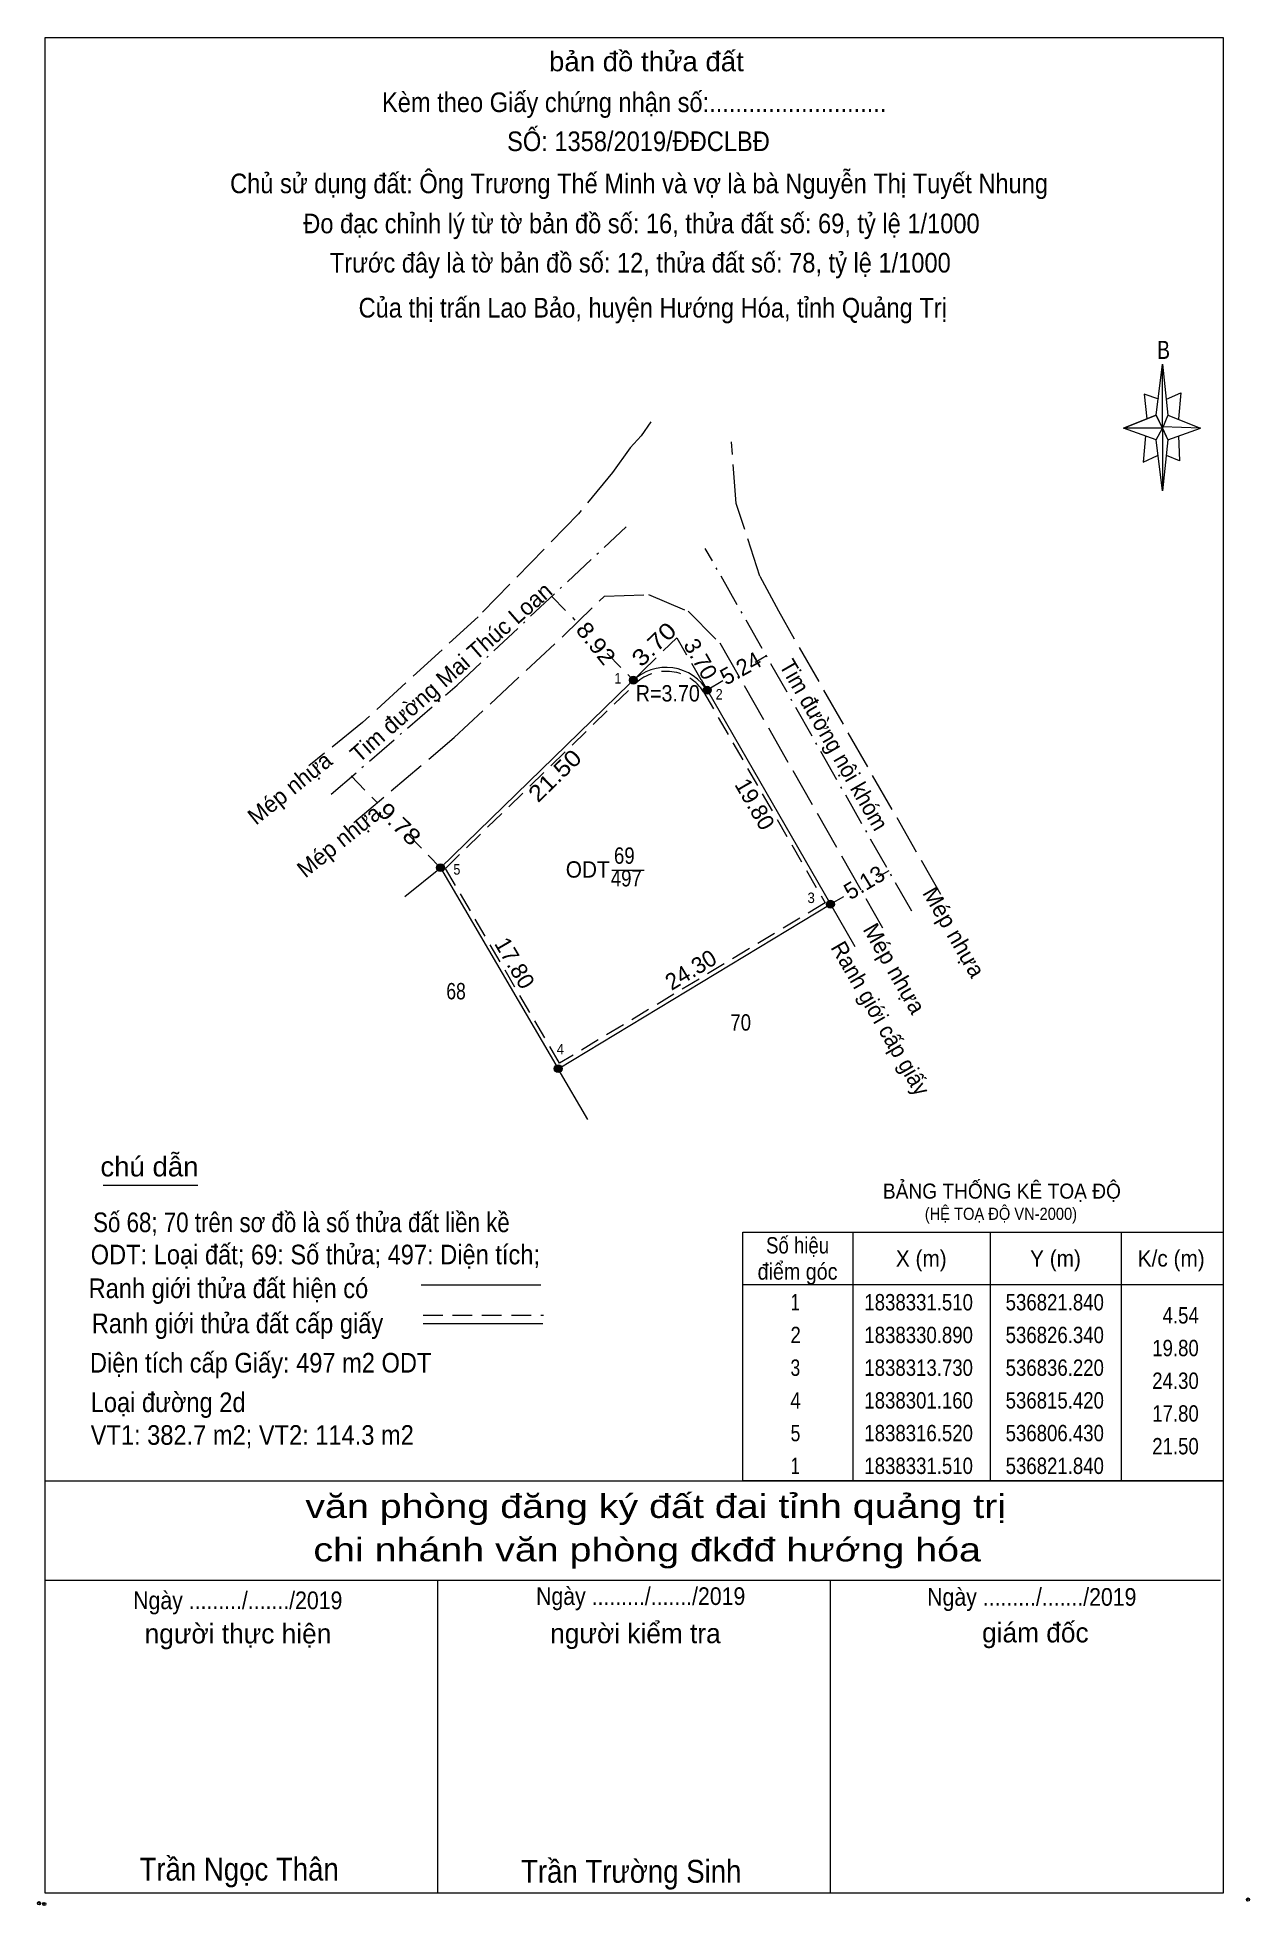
# Model space of a CAD drawing. Header units: metres. Extents: x 536544 to 537046, y 1838211 to 1838421.
# Drawn here: x 536953.8 to 537046.4, y 1838210.6 to 1838353.4 of the extents above; entities that cross this region are included whole.
import ezdxf
from ezdxf.enums import TextEntityAlignment as Align

# ---------------------------------------------------------------- set-up
doc = ezdxf.new("R2010")
doc.units = ezdxf.units.M
doc.header["$LTSCALE"] = 0.5
doc.header["$PDMODE"] = 32
doc.header["$PDSIZE"] = 0.25
for name, pattern in [('DOT_DASHED', [7.7, 5, -1.2, 0.3, -1.2]), ('LONG_DASHED', [7.5, 6, -1.5]), ('MEDIUM_DASHED', [4.5, 3, -1.5])]:
    doc.linetypes.add(name, pattern=pattern)
doc.layers.add('1', color=7, linetype='Continuous')
for name, color, linetype, lineweight in [('10', 7, 'MEDIUM_DASHED', 13), ('13', 7, 'Continuous', 13), ('17', 7, 'Continuous', 13), ('28', 7, 'Continuous', 13), ('5', 7, 'Continuous', 13), ('6', 7, 'Continuous', 13), ('63', 7, 'Continuous', 13)]:
    doc.layers.add(name, color=color, linetype=linetype, lineweight=lineweight)

msp = doc.modelspace()

# ---------------------------------------------------------------- texts
at = {"layer": '1'}
for s, width, p in [('69', 0.85, (536998.645, 1838290.24)), ('ODT', 0.95, (536995.85, 1838289.18)), ('497', 0.85, (536998.795, 1838288.51))]:
    msp.add_text(s, height=1.25, dxfattribs=dict(at, width=width)).set_placement(p, align=Align.CENTER)
for s, height, width, p in [('BẢNG THỐNG KÊ TOẠ ĐỘ ', 1.15, 0.95, (537018.4, 1838264.65)), ('(HỆ TOẠ ĐỘ VN-2000)', 0.93, 0.9, (537021.6, 1838263.03))]:
    msp.add_text(s, height=height, dxfattribs=dict(at, width=width)).set_placement(p)
at = {"layer": '10', "width": 0.9}
msp.add_text('R=3.70', height=1.25, dxfattribs=at).set_placement((537001.965, 1838302.64), align=Align.CENTER)
at = {"layer": '13'}
for s, width, p in [('68', 0.8, (536985.79, 1838279.88)), ('70', 0.85, (537007.535, 1838277.49))]:
    msp.add_text(s, height=1.25, dxfattribs=dict(at, width=width)).set_placement(p, align=Align.CENTER)
at = {"layer": '5'}
for s, height, width, p in [('bản đồ thửa đất', 1.5, 1.05, (537000.33, 1838350.8)), ('Kèm theo Giấy chứng nhận số:...........................', 1.5, 0.9, (536999.4, 1838347.68)), ('SỐ: 1358/2019/ĐĐCLBĐ', 1.5, 0.9, (536999.725, 1838344.7)), ('Chủ sử dụng đất: Ông Trương Thế Minh và vợ là bà Nguyễn Thị Tuyết Nhung', 1.5, 0.9, (536999.77, 1838341.48)), ('Đo đạc chỉnh lý từ tờ bản đồ số: 16, thửa đất số: 69, tỷ lệ 1/1000 ', 1.5, 0.9, (537000.205, 1838338.42)), ('Trước đây là tờ bản đồ số: 12, thửa đất số: 78, tỷ lệ 1/1000 ', 1.5, 0.9, (537000.115, 1838335.42)), ('Của thị trấn Lao Bảo, huyện Hướng Hóa, tỉnh Quảng Trị', 1.5, 0.9, (537000.815, 1838331.98)), ('B', 1.378, 0.8, (537039.84, 1838328.82)), ('văn phòng đăng ký đất đai tỉnh quảng trị', 1.8, 1.25, (537001.04, 1838240.25)), ('chi nhánh văn phòng đkđđ hướng hóa', 1.8, 1.25, (537000.39, 1838236.93)), ('Ngày ........./......./2019', 1.35, 0.9, (536999.895, 1838233.6)), ('Ngày ........./......./2019', 1.35, 0.9, (536969.115, 1838233.28)), ('Ngày ........./......./2019', 1.35, 0.9, (537029.775, 1838233.54)), ('Trần Ngọc Thân', 1.75, 0.9, (536969.22, 1838212.54)), ('Trần Trường Sinh', 1.75, 0.9, (536999.17, 1838212.37))]:
    msp.add_text(s, height=height, dxfattribs=dict(at, width=width)).set_placement(p, align=Align.CENTER)
for s, p in [('người thực hiện', (536969.13, 1838230.66)), ('người kiểm tra', (536999.495, 1838230.68)), ('giám đốc', (537030.045, 1838230.74))]:
    msp.add_text(s, height=1.5, dxfattribs=at).set_placement(p, align=Align.CENTER)
at = {"layer": '6'}
for s, width, p in [('chú dẫn', 1.05, (536958.62, 1838266.35)), ('Số 68; 70 trên sơ đồ là số thửa đất liền kề', 0.85, (536958.06, 1838262.09)), ('ODT: Loại đất; 69: Số thửa; 497: Diện tích;', 0.9, (536957.88, 1838259.63)), ('Ranh giới thửa đất hiện có ', 0.9, (536957.72, 1838257.05)), ('Ranh giới thửa đất cấp giấy', 0.9, (536957.96, 1838254.37)), ('Diện tích cấp Giấy: 497 m2 ODT ', 0.9, (536957.82, 1838251.36)), ('Loại đường 2d ', 0.9, (536957.88, 1838248.34)), ('VT1: 382.7 m2; VT2: 114.3 m2', 0.9, (536957.88, 1838245.84))]:
    msp.add_text(s, height=1.5, dxfattribs=dict(at, width=width)).set_placement(p)
at = {"layer": '63'}
for s, rotation, p in [('Tim đường Mai Thúc Loan', 41.169, (536985.8236, 1838304.4057)), ('3.70', 299.932, (537003.9298, 1838305.5718)), ('5.24', 28.945, (537007.8325, 1838304.6276)), ('Mép nhựa', 38.812, (536973.4783, 1838295.5235)), ('19.80', 299.932, (537008.0742, 1838294.4868)), ('Mép nhựa', 38.812, (536977.2483, 1838291.4935)), ('5.13', 31.146, (537017.2967, 1838288.2745)), ('Mép nhựa', 299.932, (537023.2797, 1838284.7068)), ('Mép nhựa', 299.932, (537018.7297, 1838281.9268)), ('17.80', 300.34, (536989.7299, 1838282.3407)), ('24.30', 31.146, (537004.0467, 1838281.6042))]:
    msp.add_text(s, height=1.25, rotation=rotation, dxfattribs=at).set_placement(p, align=Align.CENTER)
for s, rotation, width, p in [('8.92', 308.678, 1.1, (536995.9883, 1838306.6956)), ('3.70', 44.208, 1.2, (537001.3442, 1838306.5649)), ('Tim đường nội khóm', 299.932, 0.95, (537014.1176, 1838299.0168)), ('21.50', 44.208, 1.15, (536993.7742, 1838296.5269)), ('9.78', 315.52, 1.15, (536981.0221, 1838292.8335)), ('Ranh giới cấp giấy', 299.932, 0.95, (537017.6676, 1838278.1168))]:
    msp.add_text(s, height=1.25, rotation=rotation, dxfattribs=dict(at, width=width)).set_placement(p, align=Align.CENTER)
for s, height, width, p in [(' 1', 0.8, 0.9, (536998.42, 1838304.01)), (' 2', 0.8, 0.9, (537006.16, 1838302.79)), (' 5', 0.8, 0.9, (536986.12, 1838289.41)), (' 3', 0.8, 0.95, (537013.2, 1838287.24)), (' 4', 0.8, 0.95, (536994.05, 1838275.68)), ('4.54', 1.25, 0.85, (537042.53, 1838255.11)), ('19.80', 1.25, 0.85, (537042.53, 1838252.61)), ('24.30', 1.25, 0.85, (537042.53, 1838250.11)), ('17.80', 1.25, 0.85, (537042.53, 1838247.61)), ('21.50', 1.25, 0.85, (537042.53, 1838245.11))]:
    msp.add_text(s, height=height, dxfattribs=dict(at, width=width)).set_placement(p, align=Align.RIGHT)
for s, width, p in [('Số hiệu', 0.85, (537011.88, 1838260.46)), ('X (m)', 0.95, (537021.33, 1838259.46)), ('Y (m)', 0.95, (537031.585, 1838259.46)), ('K/c (m)', 0.95, (537040.425, 1838259.46)), ('điểm góc', 0.9, (537011.88, 1838258.46)), (' 1', 0.75, (537011.53, 1838256.11)), ('1838331.510', 0.85, (537021.13, 1838256.11)), ('536821.840', 0.85, (537031.53, 1838256.11)), (' 2', 0.85, (537011.535, 1838253.61)), ('1838330.890', 0.85, (537021.13, 1838253.61)), ('536826.340', 0.85, (537031.53, 1838253.61)), (' 3', 0.8, (537011.525, 1838251.11)), ('1838313.730', 0.85, (537021.13, 1838251.11)), ('536836.220', 0.85, (537031.53, 1838251.11)), (' 4', 0.85, (537011.53, 1838248.61)), ('1838301.160', 0.85, (537021.13, 1838248.61)), ('536815.420', 0.85, (537031.53, 1838248.61)), (' 5', 0.8, (537011.535, 1838246.11)), ('1838316.520', 0.85, (537021.13, 1838246.11)), ('536806.430', 0.85, (537031.53, 1838246.11)), (' 1', 0.75, (537011.53, 1838243.61)), ('1838331.510', 0.85, (537021.13, 1838243.61)), ('536821.840', 0.85, (537031.53, 1838243.61))]:
    msp.add_text(s, height=1.25, dxfattribs=dict(at, width=width)).set_placement(p, align=Align.CENTER)

# ---------------------------------------------------------------- hatches: boundary and pattern name
at = {"layer": '28'}
for points in [[(536999.63, 1838304.27, 1), (536999.03, 1838304.27, 1)], [(537005.27, 1838303.51, 1), (537004.67, 1838303.51, 1)], [(536984.9, 1838289.94, 1), (536984.3, 1838289.94, 1)], [(537014.69, 1838287.15, 1), (537014.09, 1838287.15, 1)], [(536993.89, 1838274.58, 1), (536993.29, 1838274.58, 1)]]:
    msp.add_hatch(color=256, dxfattribs=at).paths.add_polyline_path(points)

# ---------------------------------------------------------------- linework, layer by layer
at = {"layer": '10', "linetype": 'LONG_DASHED'}
for p in [(537000.67, 1838324.02), (536999.08, 1838322.03), (536999.08, 1838322.03)]:
    msp.add_line(p, (536999.94, 1838322.93), dxfattribs=at)
at = {"layer": '10', "linetype": 'DOT_DASHED'}
for p, q in [((536985.87, 1838303.88), (536998.78, 1838315.99)), ((537020.6, 1838286.61), (537004.83, 1838314.34)), ((536976.26, 1838295.56), (536985.87, 1838303.88))]:
    msp.add_line(p, q, dxfattribs=at)
at = {"layer": '10'}
for p, q in [((536993.11, 1838310.67), (536994.87, 1838308.86)), ((536997.34, 1838306.32), (536999.33, 1838304.27)), ((537009.51, 1838306.12), (537008.63, 1838305.61)), ((537006.18, 1838304.21), (537004.97, 1838303.51)), ((536977.78, 1838296.95), (536979.79, 1838294.89)), ((536982.1, 1838292.51), (536984.6, 1838289.94)), ((537018.84, 1838289.71), (537018.03, 1838289.24)), ((537015.38, 1838287.72), (537014.39, 1838287.15))]:
    msp.add_line(p, q, dxfattribs=at)
at = {"layer": '10', "linetype": 'Continuous'}
for p, q in [((536984.6, 1838289.94), (537000.01, 1838304.93)), ((537004.51, 1838304.31), (537014.39, 1838287.15)), ((536981.87, 1838287.74), (536984.6, 1838289.94))]:
    msp.add_line(p, q, dxfattribs=at)
at = {"layer": '10', "linetype": 'LONG_DASHED'}
for points in [[(537022.83, 1838287.88), (537010.44, 1838309.54), (537009.01, 1838312.21), (537007.19, 1838317.77), (537006.83, 1838322.48)], [(536999.08, 1838322.03), (536997.73, 1838320.14), (536995.14, 1838316.98), (536987.49, 1838309.12), (536978.65, 1838301.04), (536974.55, 1838297.72)], [(536977.98, 1838293.39), (536985.65, 1838299.89), (536994.04, 1838307.7), (536997.14, 1838310.7), (537000.48, 1838310.81), (537003.53, 1838309.54), (537005.93, 1838307.13), (537018.38, 1838285.34)]]:
    msp.add_lwpolyline(points, dxfattribs=at)
at = {"layer": '10'}
for points in [[(537000.01, 1838304.93), (537002.66, 1838307.51), (537004.5, 1838304.31)], [(537004.7, 1838303.38), (537013.98, 1838287.25), (536993.7, 1838274.99), (536984.98, 1838289.89), (536999.54, 1838304.06)]]:
    msp.add_lwpolyline(points, dxfattribs=at)
at = {"layer": '10', "linetype": 'Continuous'}
msp.add_lwpolyline([(536984.6, 1838289.94), (536993.59, 1838274.58), (536993.59, 1838274.58)], dxfattribs=at)
msp.add_arc((537001.834, 1838301.5425), 3.7, 29.93151, 134.20846, dxfattribs=at)
at = {"layer": '10'}
msp.add_arc((537001.834, 1838301.5425), 3.4, 32.67148, 132.33822, dxfattribs=at)
at = {"layer": '13'}
msp.add_lwpolyline([(536995.86, 1838270.69), (536993.59, 1838274.58), (537014.39, 1838287.15), (537016.25, 1838283.93)], dxfattribs=at)
at = {"layer": '17'}
msp.add_line((536958.83, 1838265.68), (536966.07, 1838265.68), dxfattribs=at)
at = {"layer": '28'}
msp.add_line((536997.68, 1838289.75), (537000.16, 1838289.75), dxfattribs=at)
for centre in [(536999.33, 1838304.27), (537004.97, 1838303.51), (536984.6, 1838289.94), (537014.39, 1838287.15), (536993.59, 1838274.58)]:
    msp.add_circle(centre, 0.3, dxfattribs=at)
at = {"layer": '5'}
for p, q in [((537039.27, 1838324.53), (537039.77, 1838328.43)), ((537039.27, 1838322.63), (537036.77, 1838323.53)), ((537040.17, 1838324.53), (537042.67, 1838323.53)), ((537040.17, 1838322.63), (537039.77, 1838318.73)), ((537040.97, 1838322.93), (537041.07, 1838321.03)), ((537041.07, 1838321.03), (537040.07, 1838321.43)), ((536954.39, 1838243.09), (537044.39, 1838243.09)), ((536954.39, 1838235.49), (537044.19, 1838235.49)), ((536954.39, 1838235.49), (537044.19, 1838235.49)), ((536954.39, 1838235.49), (537044.19, 1838235.49)), ((536984.39, 1838211.59), (536984.39, 1838235.49)), ((537014.39, 1838211.59), (537014.39, 1838235.49))]:
    msp.add_line(p, q, dxfattribs=at)
for points in [[(536954.39, 1838353.39), (537044.39, 1838353.39), (537044.39, 1838211.59), (536954.39, 1838211.59)], [(537039.77, 1838328.43), (537040.17, 1838324.53), (537039.77, 1838323.53)], [(537039.77, 1838323.53), (537036.77, 1838323.53), (537039.27, 1838324.53), (537040.17, 1838322.63), (537042.67, 1838323.53), (537039.77, 1838323.63)], [(537039.77, 1838323.53), (537039.77, 1838318.73), (537039.27, 1838322.63)]]:
    msp.add_lwpolyline(points, close=True, dxfattribs=at)
for points in [[(537039.47, 1838325.73), (537038.37, 1838326.13), (537038.57, 1838324.23)], [(537040.07, 1838325.73), (537041.17, 1838326.23), (537040.97, 1838324.23)], [(537039.77, 1838323.53), (537039.27, 1838324.53), (537036.77, 1838323.53)], [(537039.77, 1838323.53), (537040.17, 1838322.63), (537042.67, 1838323.53)], [(537038.47, 1838322.93), (537038.27, 1838320.93), (537039.37, 1838321.43)], [(537044.39, 1838211.59), (536954.39, 1838211.59), (536954.39, 1838235.49)]]:
    msp.add_lwpolyline(points, dxfattribs=at)
for p in [(536953.93, 1838210.81), (536954.33, 1838210.75)]:
    msp.add_point(p, dxfattribs=at)
at = {"layer": '6'}
for p, q in [((536983.13, 1838258.06), (536992.27, 1838258.06)), ((536983.27, 1838255.12), (536992.41, 1838255.12))]:
    msp.add_line(p, q, dxfattribs=at)
at = {"layer": '6', "linetype": 'MEDIUM_DASHED'}
msp.add_line((536983.27, 1838255.74), (536992.47, 1838255.74), dxfattribs=at)
at = {"layer": '6'}
msp.add_point((537046.29, 1838211.09), dxfattribs=at)
at = {"layer": '63'}
for p, q in [((537016.09, 1838262.09), (537016.09, 1838243.09)), ((537026.59, 1838262.09), (537026.59, 1838243.09)), ((537036.59, 1838262.09), (537036.59, 1838243.09)), ((537007.69, 1838258.09), (537044.39, 1838258.09))]:
    msp.add_line(p, q, dxfattribs=at)
msp.add_lwpolyline([(537007.69, 1838262.09), (537044.39, 1838262.09), (537044.39, 1838243.09), (537007.69, 1838243.09)], close=True, dxfattribs=at)

msp.set_redraw_order([(e.dxf.handle, doc.entitydb.next_handle()) for e in msp.query("TEXT MTEXT ATTDEF DIMENSION ARC_DIMENSION")])  # texts and dimensions are drawn at this point

doc.saveas('drawing.dxf')
